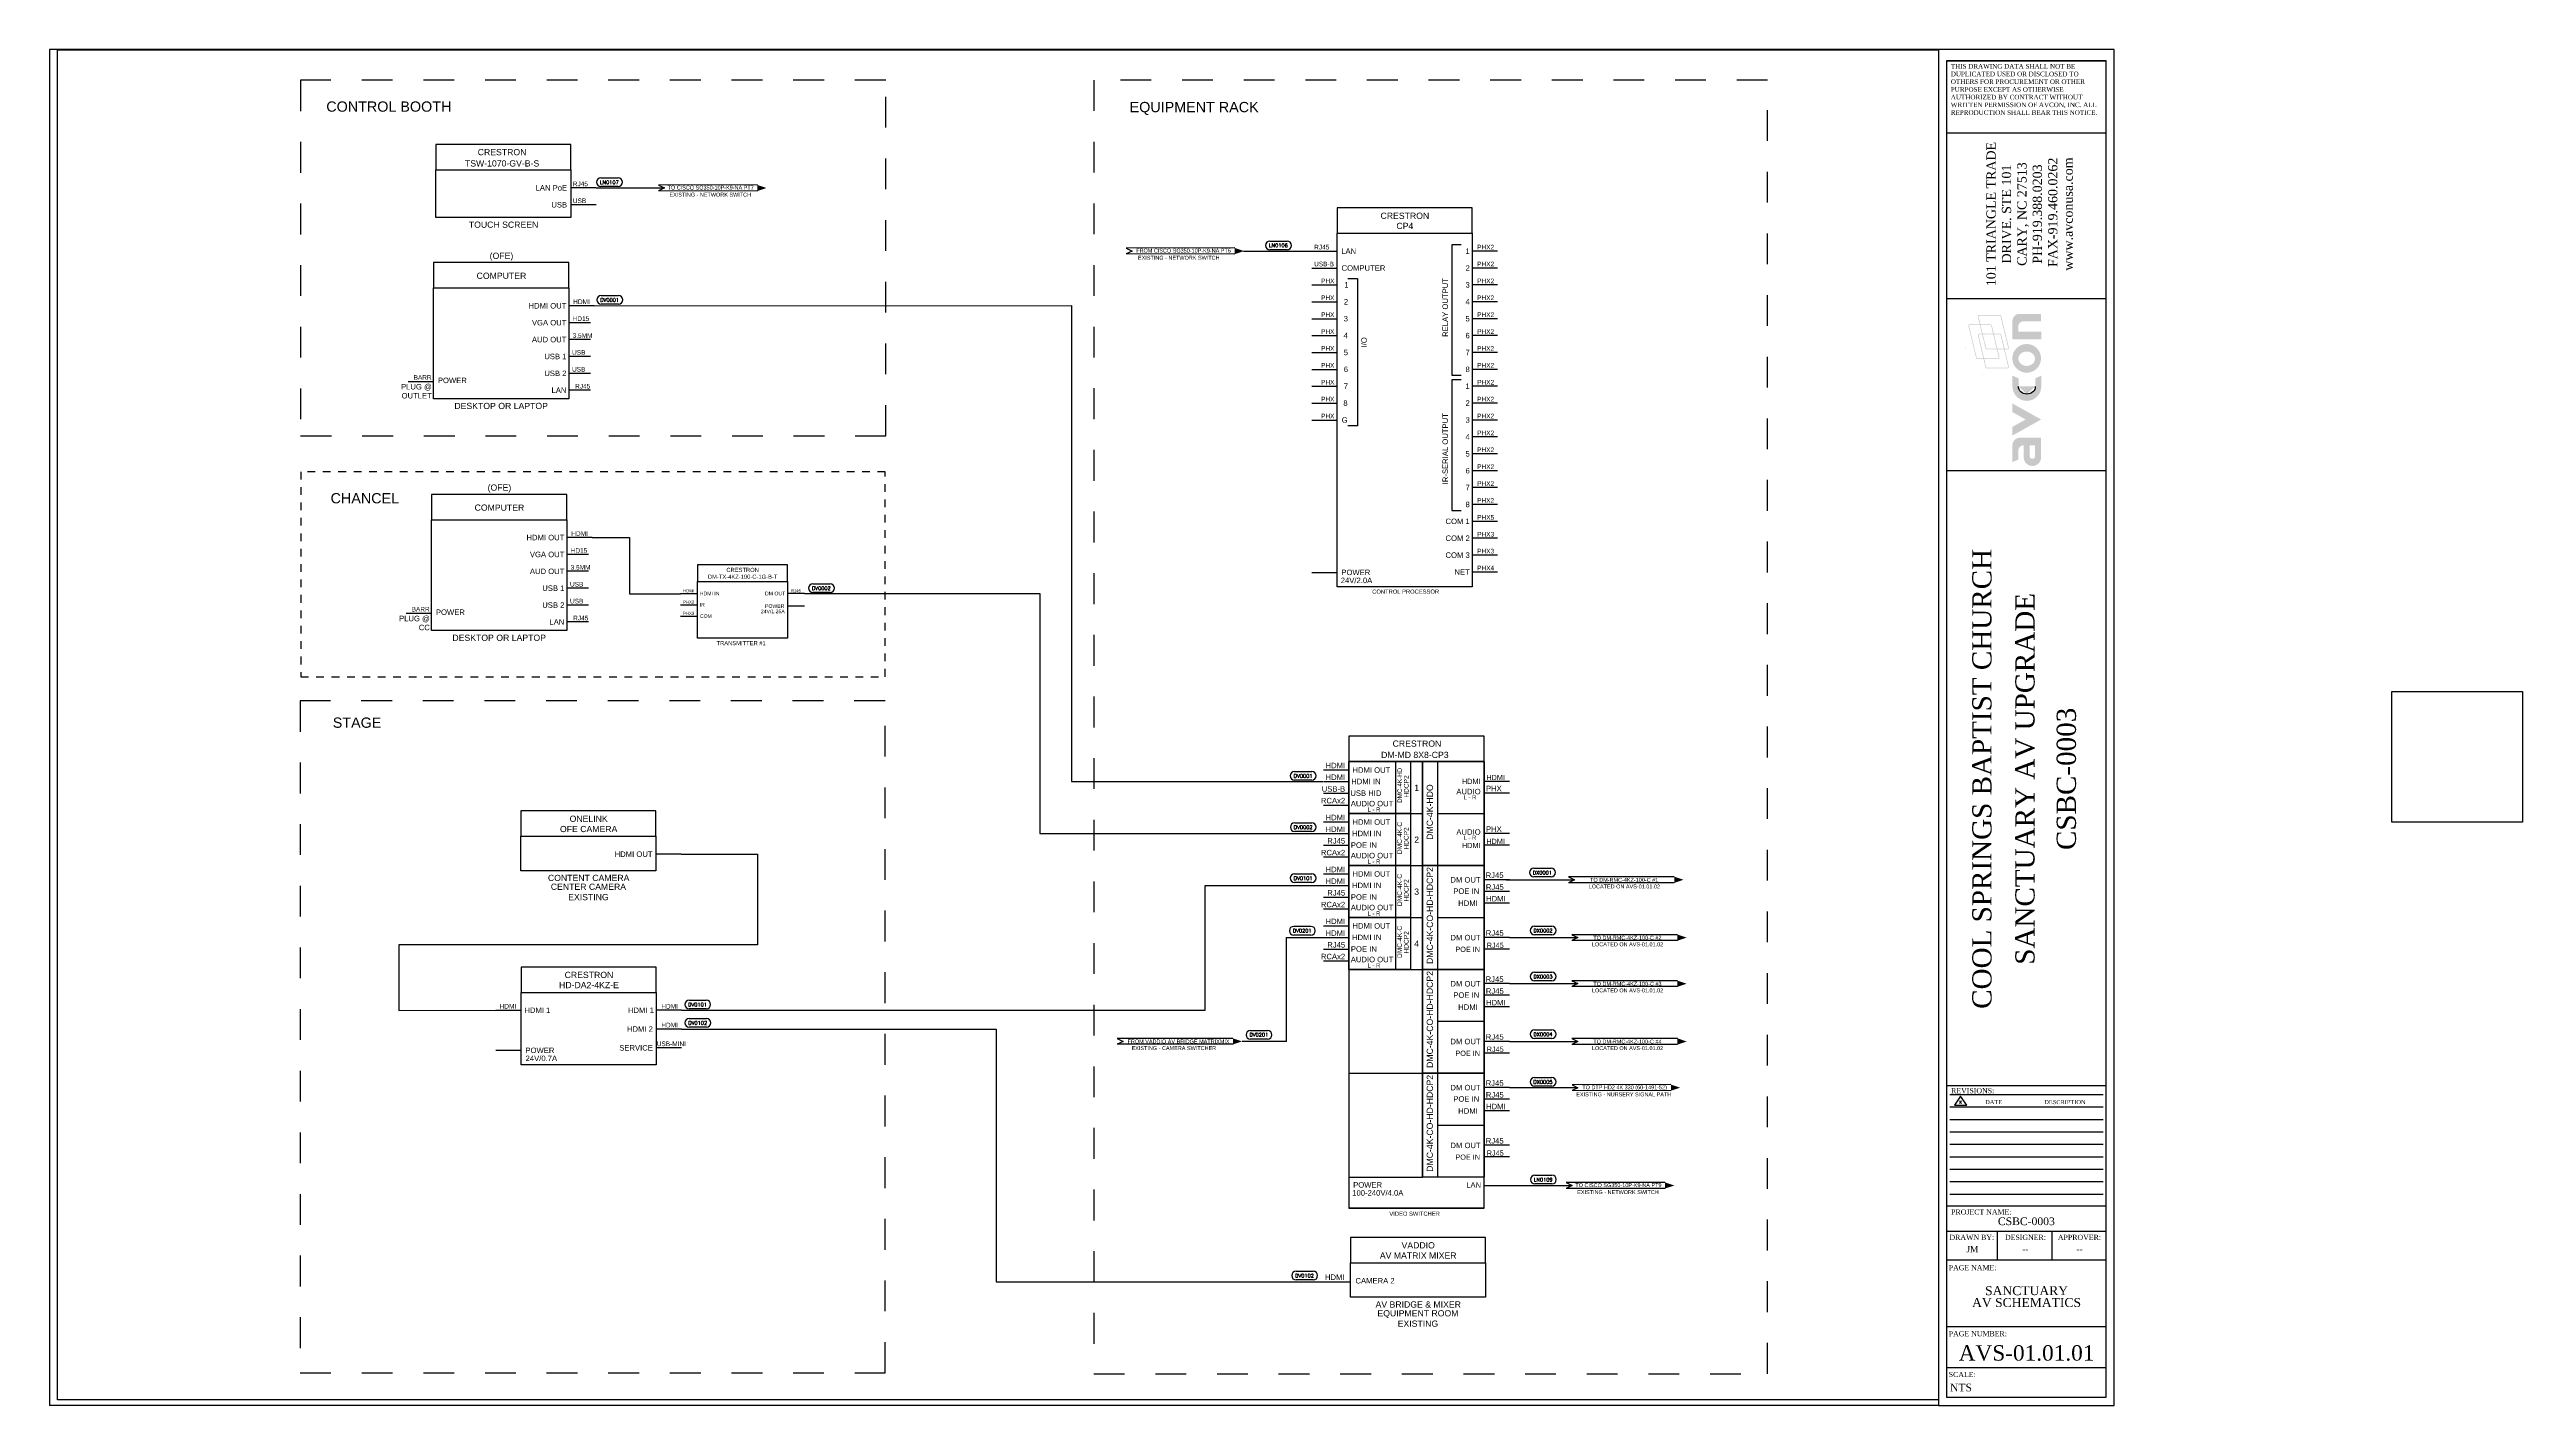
# Paper-space layout 'SANCTUARY_AV' of a CAD drawing. Header units: inches. Extents: x 1 to 41.2, y 0.9 to 22.9.
# The model-space entities are those that its viewports show. They can reach past a viewport. Long polylines and large blocks are cut down to what shows.
import ezdxf
from ezdxf.enums import TextEntityAlignment as Align

# ---------------------------------------------------------------- set-up
doc = ezdxf.new("R2010")
doc.units = ezdxf.units.IN
doc.header["$MEASUREMENT"] = 0
doc.linetypes.add('1DASH', pattern=[1, 0.5, -0.5])
doc.linetypes.add('8DASH', pattern=[0.25, 0.125, -0.125])
for name, color, linetype in [('AV-1-DASH', 3, '1DASH'), ('AV-BORDER', 7, 'Continuous'), ('AV-CABLE-AUDIO', 4, 'Continuous'), ('AV-CABLE-CNTRL', 2, 'Continuous'), ('AV-CABLE-VIDEO', 6, 'Continuous'), ('AV-CBL-AUDIO', 4, 'Continuous'), ('AV-DEVICE', 4, 'Continuous'), ('AV-EQUIP-BRD', 7, 'Continuous'), ('AV-NOTE', 1, 'Continuous'), ('AV-TEXT', 2, 'Continuous')]:
    doc.layers.add(name, color=color, linetype=linetype)
doc.layers.add('AV-VPRT', color=9, linetype='Continuous', plot=False)
doc.styles.add('AVCON', font='BOOKOS.TTF')
doc.styles.add('PDF Arial', font='arial.ttf')
doc.styles.get("Standard").update_dxf_attribs({"font": 'simplex.shx'})
doc.styles.add('WL-BASE', font='arial.ttf')
picture_1 = doc.add_image_def('image1.gif', size_in_pixel=(472, 471))

# ---------------------------------------------------------------- blocks, each defined once
blk = doc.blocks.new('PAGE TITLES')
at = {"style": 'AVCON'}
for tag, height, p in [('NAME-1', 0.146, (1.295, 1.842)), ('NAME-2', 0.146, (1.295, 1.65)), ('NAME-3', 0.146, (1.295, 1.458)), ('NAME-4', 0.146, (1.295, 1.261)), ('PAGE_NUMBER', 0.25, (1.295, 0.588))]:
    blk.add_attdef(tag, text='', height=height, dxfattribs=at).set_placement(p, align=Align.CENTER)
blk.add_attdef('SCALE', (0.051, 0.089), '', height=0.125, dxfattribs=at)
blk = doc.blocks.new('REVISION CALL-OUT')
for p, q in [((0, 0.3), (-0.2, 0)), ((-0.2, 0), (0.2, 0)), ((0.2, 0), (0, 0.3))]:
    blk.add_line(p, q)
at = {"layer": 'AV-TEXT', "flags": 4}
blk.add_attdef('CHANGE', text='', height=0.125, dxfattribs=at).set_placement((0, 0.121), align=Align.MIDDLE_CENTER)
blk = doc.blocks.new('NEW Title Block Arch-D USE THIS')
at = {"layer": 'AV-BORDER'}
for p, q in [((43.707, 25.108), (46.297, 25.108)), ((43.707, 23.939), (46.297, 23.939)), ((43.707, 21.249), (46.297, 21.249)), ((43.76, 8.337), (46.246, 8.337)), ((43.76, 8.135), (46.246, 8.135)), ((43.76, 7.933), (46.246, 7.933)), ((43.76, 7.731), (46.246, 7.731)), ((43.76, 7.529), (46.246, 7.529)), ((43.76, 7.327), (46.246, 7.327)), ((43.76, 7.126), (46.246, 7.126)), ((43.76, 6.924), (46.246, 6.924)), ((43.707, 6.532), (46.297, 6.532)), ((43.76, 6.722), (46.246, 6.722)), ((43.707, 6.121), (46.297, 6.121)), ((44.533, 5.656), (44.533, 6.121)), ((45.423, 5.656), (45.423, 6.121)), ((43.707, 5.656), (46.297, 5.656)), ((43.707, 4.573), (46.297, 4.573)), ((43.707, 3.911), (46.297, 3.911))]:
    blk.add_line(p, q, dxfattribs=at)
at = {"layer": 'AV-BORDER', "color": 7, "linetype": 'Continuous'}
for points in [[(12.926, 25.291), (12.926, 3.291)], [(43.707, 25.291), (12.926, 25.291)], [(43.578, 3.291), (12.926, 3.291)]]:
    blk.add_lwpolyline(points, dxfattribs=at)
for points in [[(43.578, 3.291), (46.426, 3.291), (46.426, 25.291), (43.578, 25.291)], [(46.297, 3.428), (46.297, 25.108), (43.707, 25.108), (43.707, 3.428)], [(46.297, 8.482), (46.297, 25.108), (43.707, 25.108), (43.707, 8.482)], [(46.297, 8.482), (46.297, 18.453), (43.707, 18.453), (43.707, 8.482)]]:
    blk.add_lwpolyline(points, close=True, dxfattribs=at)
at = {"xscale": 0.5, "yscale": 0.5, "zscale": 0.5}
blk.add_blockref('REVISION CALL-OUT', (43.934, 8.163), dxfattribs=at).add_auto_attribs({'CHANGE': 'x'})
at = {"layer": 'AV-BORDER', "color": 7, "style": 'AVCON'}
for s, height, p in [('REVISIONS:', 0.0833, (43.781, 8.399)), ('DATE', 0.0675, (44.334, 8.215)), ('DESCRIPTION', 0.0675, (45.292, 8.215)), ('PROJECT NAME:', 0.08333, (43.781, 6.431)), ('PAGE NAME:', 0.0833, (43.742, 5.528)), ('PAGE NUMBER:', 0.08333, (43.742, 4.457)), ('SCALE:', 0.0833, (43.742, 3.795))]:
    blk.add_text(s, height=height, dxfattribs=at).set_placement(p, align=Align.MIDDLE_LEFT)
for s, p in [('DRAWN BY: ', (44.133, 6.02)), ('DESIGNER:', (44.987, 6.02)), ('APPROVER:', (45.863, 6.02))]:
    blk.add_text(s, height=0.0833, dxfattribs=at).set_placement(p, align=Align.MIDDLE_CENTER)
at = {"layer": 'AV-BORDER', "insert": (43.776, 25.056), "char_height": 0.075, "width": 2.4436, "attachment_point": 1, "style": 'AVCON'}
blk.add_mtext('{\\C7;THIS DRAWING DATA SHALL NOT BE DUPLICATED USED OR DISCLOSED TO OTHERS FOR PROCUREMENT OR OTHER PURPOSE EXCEPT AS OTHERWISE AUTHORIZED BY CONTRACT WITHOUT WRITTEN PERMISSION OF AVCON, INC. ALL REPRODUCTION SHALL BEAR THIS NOTICE.\\fCourier New|b1|i0|c0|p49;\\P\\H1.333x;\\C256; }', dxfattribs=at)
at = {"layer": 'AV-BORDER', "insert": (45.056, 22.621), "char_height": 0.15, "width": 3.5056, "attachment_point": 5, "rotation": 90, "style": 'AVCON'}
blk.add_mtext('101 TRIANGLE TRADE \\PDRIVE. STE 101\\PCARY, NC 27513\\PPH-919.388.0203\\P FAX-919.460.0262\\Pwww.avconusa.com', dxfattribs=at)
at = {"layer": 'AV-BORDER', "style": 'AVCON'}
for tag, p in [('PROJECT_NAME_2', (45.806, 13.458)), ('PROJECT_NAME', (45.135, 13.458)), ('CLIENT', (44.436, 13.458))]:
    blk.add_attdef(tag, text='', height=0.312, rotation=90, dxfattribs=at).set_placement(p, align=Align.CENTER)
for tag, height, p in [('PROJECT_NAME', 0.125, (45.002, 6.217)), ('DRAWN_BY', 0.1, (44.126, 5.778)), ('DESIGNER', 0.1, (44.986, 5.778)), ('APPROVER', 0.1, (45.863, 5.778))]:
    blk.add_attdef(tag, text='', height=height, dxfattribs=at).set_placement(p, align=Align.CENTER)
blk = doc.blocks.new('WIRE_LABEL')
at = {"layer": 'AV-TEXT'}
for p, q in [((-0.137, 0.141), (0.143, 0.141)), ((0.143, 0), (-0.137, 0))]:
    blk.add_line(p, q, dxfattribs=at)
for centre, start, end in [((-0.137, 0.07), 90, 270), ((0.143, 0.07), 270, 90)]:
    blk.add_arc(centre, 0.0703, start, end, dxfattribs=at)
blk.add_attdef('NUMBER', text='', height=0.06, dxfattribs=at).set_placement((0, 0.039), align=Align.CENTER)
blk = doc.blocks.new('CRESTRON TSW-1070-B-S')
for points in [[(0, -0.411), (2.192, -0.411), (2.192, 0), (0, 0)], [(0, -0.411), (2.192, -0.411), (2.192, -1.181), (0, -1.181)]]:
    blk.add_lwpolyline(points, close=True)
at = {"layer": 'AV-CABLE-AUDIO', "color": 2}
for p, q in [((2.603, -0.701), (2.192, -0.701)), ((2.603, -0.975), (2.192, -0.975))]:
    blk.add_line(p, q, dxfattribs=at)
at = {"style": 'WL-BASE'}
for s, height, p in [('TSW-1070-GV-B-S', 0.10083, (1.679, -0.304)), ('CRESTRON', 0.1008, (1.471, -0.121)), ('TOUCH SCREEN', 0.10083, (1.664, -1.298))]:
    blk.add_text(s, height=height, dxfattribs=at).set_placement(p, align=Align.MIDDLE_RIGHT)
at = {"layer": 'AV-CABLE-AUDIO', "color": 2, "style": 'WL-BASE'}
for s, p in [('LAN PoE', (2.131, -0.701)), ('USB', (2.131, -0.975))]:
    blk.add_text(s, height=0.089, dxfattribs=at).set_placement(p, align=Align.MIDDLE_RIGHT)
for s, p in [('RJ45', (2.224, -0.674)), ('USB', (2.224, -0.948))]:
    blk.add_text(s, height=0.0753, dxfattribs=at).set_placement(p)
blk = doc.blocks.new('CRESTRON CP4')
for points in [[(0, -0.411), (2.192, -0.411), (2.192, 0), (0, 0)], [(0, -0.411), (2.192, -0.411), (2.192, -6.15), (0, -6.15)]]:
    blk.add_lwpolyline(points, close=True)
at = {"layer": 'AV-CABLE-AUDIO', "color": 7}
for p, q in [((2.016, -0.599), (1.861, -0.599)), ((1.861, -0.599), (1.861, -2.716)), ((0.176, -1.147), (0.331, -1.147)), ((0.331, -1.147), (0.331, -3.537)), ((1.861, -2.716), (2.016, -2.716)), ((2.016, -2.791), (1.861, -2.791)), ((1.861, -2.791), (1.861, -4.907)), ((0.331, -3.537), (0.176, -3.537)), ((1.861, -4.907), (2.016, -4.907))]:
    blk.add_line(p, q, dxfattribs=at)
at = {"layer": 'AV-CABLE-AUDIO', "color": 1}
blk.add_line((-0.411, -5.913), (0, -5.913), dxfattribs=at)
at = {"layer": 'AV-CABLE-CNTRL'}
for p, q in [((-0.411, -0.701), (0, -0.701)), ((2.603, -0.701), (2.192, -0.701)), ((-0.411, -0.975), (0, -0.975)), ((2.603, -0.975), (2.192, -0.975)), ((-0.411, -1.249), (0, -1.249)), ((-0.411, -1.523), (0, -1.523)), ((2.603, -1.249), (2.192, -1.249)), ((2.603, -1.523), (2.192, -1.523)), ((-0.411, -1.797), (0, -1.797)), ((2.603, -1.797), (2.192, -1.797)), ((-0.411, -2.071), (0, -2.071)), ((-0.411, -2.345), (0, -2.345)), ((2.603, -2.071), (2.192, -2.071)), ((2.603, -2.345), (2.192, -2.345)), ((-0.411, -2.619), (0, -2.619)), ((2.603, -2.619), (2.192, -2.619)), ((-0.411, -2.893), (0, -2.893)), ((-0.411, -3.167), (0, -3.167)), ((2.603, -2.893), (2.192, -2.893)), ((2.603, -3.167), (2.192, -3.167)), ((-0.411, -3.441), (0, -3.441)), ((2.603, -3.441), (2.192, -3.441)), ((2.603, -3.715), (2.192, -3.715)), ((2.603, -3.989), (2.192, -3.989)), ((2.603, -4.263), (2.192, -4.263)), ((2.603, -4.537), (2.192, -4.537)), ((2.603, -4.811), (2.192, -4.811)), ((2.603, -5.085), (2.192, -5.085)), ((2.603, -5.359), (2.192, -5.359)), ((2.603, -5.633), (2.192, -5.633)), ((2.603, -5.907), (2.192, -5.907))]:
    blk.add_line(p, q, dxfattribs=at)
at = {"char_height": 0.1008, "attachment_point": 2, "style": 'WL-BASE'}
for s, insert in [('CRESTRON', (1.1, -0.077)), ('CP4', (1.1, -0.242))]:
    blk.add_mtext_dynamic_manual_height_columns(s, width=3.03705, gutter_width=1, heights=[0], dxfattribs=dict(at, insert=insert))
at = {"layer": 'AV-CABLE-AUDIO', "color": 1, "style": 'WL-BASE'}
for s, p in [('24V/2.0A', (0.571, -6.043)), ('POWER', (0.539, -5.913))]:
    blk.add_text(s, height=0.089, dxfattribs=at).set_placement(p, align=Align.MIDDLE_RIGHT)
at = {"layer": 'AV-CABLE-CNTRL', "style": 'WL-BASE'}
for s, p in [('RJ45', (-0.372, -0.674)), ('PHX2', (2.274, -0.674)), ('USB-B', (-0.372, -0.948)), ('PHX', (-0.26, -1.222)), ('PHX2', (2.274, -0.948)), ('PHX2', (2.274, -1.222)), ('PHX', (-0.26, -1.496)), ('PHX2', (2.274, -1.496)), ('PHX', (-0.26, -1.77)), ('PHX', (-0.26, -2.044)), ('PHX2', (2.274, -1.77)), ('PHX2', (2.274, -2.044)), ('PHX', (-0.26, -2.318)), ('PHX2', (2.274, -2.318)), ('PHX', (-0.26, -2.592)), ('PHX', (-0.26, -2.866)), ('PHX2', (2.274, -2.592)), ('PHX2', (2.274, -2.866)), ('PHX', (-0.26, -3.14)), ('PHX2', (2.274, -3.14)), ('PHX', (-0.26, -3.414)), ('PHX2', (2.274, -3.414)), ('PHX2', (2.274, -3.688)), ('PHX2', (2.274, -3.962)), ('PHX2', (2.274, -4.236)), ('PHX2', (2.274, -4.51)), ('PHX2', (2.274, -4.784)), ('PHX5', (2.274, -5.058)), ('PHX3', (2.274, -5.332)), ('PHX3', (2.274, -5.606)), ('PHX4', (2.274, -5.88))]:
    blk.add_text(s, height=0.0753, dxfattribs=at).set_placement(p)
for s, p in [('LAN', (0.309, -0.701)), (' 1', (2.153, -0.701)), ('COMPUTER', (0.784, -0.975)), (' 3', (2.153, -1.249)), (' 2', (2.153, -0.975)), (' 2', (0.18, -1.523)), (' 1', (0.186, -1.249)), ('4', (2.153, -1.523)), (' 3', (0.177, -1.797)), (' 5', (2.153, -1.797)), ('4', (0.175, -2.071)), (' 5', (0.177, -2.345)), (' 6', (2.153, -2.071)), (' 7', (2.153, -2.345)), (' 6', (0.178, -2.619)), ('8', (2.153, -2.619)), ('8', (0.171, -3.167)), (' 7', (0.177, -2.893)), (' 2', (2.153, -3.167)), (' 1', (2.153, -2.893)), ('G', (0.171, -3.441)), (' 3', (2.153, -3.441)), ('4', (2.153, -3.715)), (' 5', (2.153, -3.989)), (' 6', (2.153, -4.263)), ('8', (2.153, -4.811)), (' 7', (2.153, -4.537)), ('COM 1', (2.153, -5.085)), ('COM 2', (2.153, -5.359)), ('COM 3', (2.153, -5.633)), ('NET', (2.153, -5.907))]:
    blk.add_text(s, height=0.089, dxfattribs=at).set_placement(p, align=Align.MIDDLE_RIGHT)
for s, height, p in [('RELAY OUTPUT', 0.08905, (1.755, -1.138)), ('I/O', 0.089, (0.437, -2.098)), ('IR-SERIAL OUTPUT', 0.08905, (1.755, -3.33))]:
    blk.add_text(s, height=height, rotation=90, dxfattribs=at).set_placement(p, align=Align.MIDDLE_RIGHT)
blk = doc.blocks.new('*U64')
at = {"color": 6}
for p, q in [((-0.274, -0.365), (0, -0.365)), ((-0.274, -0.492), (0, -0.492))]:
    blk.add_line(p, q, dxfattribs=at)
blk.add_line((0.505, -0.274), (0.505, -0.836))
at = {"color": 2}
blk.add_line((-0.274, -0.618), (0, -0.618), dxfattribs=at)
at = {"color": 4}
blk.add_line((-0.274, -0.745), (0, -0.745), dxfattribs=at)
blk.add_lwpolyline([(0, -0.274), (0.665, -0.274), (0.665, -0.836), (0, -0.836)], close=True)
at = {"color": 6, "style": 'WL-BASE'}
for p in [(-0.041, -0.347), (-0.041, -0.474)]:
    blk.add_text('HDMI', height=0.0594, dxfattribs=at).set_placement(p, align=Align.RIGHT)
at = {"color": 7, "style": 'WL-BASE'}
for s, height, p in [('DMC-4K-HD', 0.0485, (0.548, -0.342)), ('HDCP2', 0.051, (0.62, -0.424))]:
    blk.add_text(s, height=height, rotation=90, dxfattribs=at).set_placement(p, align=Align.MIDDLE_RIGHT)
at = {"color": 4, "style": 'WL-BASE'}
blk.add_text('RCAx2', height=0.0594, dxfattribs=at).set_placement((-0.041, -0.727), align=Align.RIGHT)
at = {"color": 2, "style": 'WL-BASE'}
blk.add_text('USB-B', height=0.0594, dxfattribs=at).set_placement((-0.041, -0.601), align=Align.RIGHT)
at = {"color": 6, "style": 'WL-BASE'}
for s, width, insert, char_height, attachment_point in [('\\pxqc;HDMI IN', 0.35262, (0.007, -0.52), 0.05936, 7), ('HDMI OUT', 0.46414, (0.037, -0.337), 0.0594, 1)]:
    blk.add_mtext_dynamic_manual_height_columns(s, width=width, gutter_width=1, heights=[0], dxfattribs=dict(at, insert=insert, char_height=char_height, attachment_point=attachment_point))
at = {"color": 4, "attachment_point": 1, "style": 'WL-BASE'}
for s, insert, char_height in [('\\pxqr;AUDIO OUT ', (-0.018, -0.7), 0.05936), ('\\pxqr;L - R', (-0.159, -0.771), 0.04522)]:
    blk.add_mtext_dynamic_manual_height_columns(s, width=0.49807, gutter_width=1, heights=[0], dxfattribs=dict(at, insert=insert, char_height=char_height))
at = {"color": 2, "insert": (0.01, -0.647), "char_height": 0.05936, "attachment_point": 7, "style": 'WL-BASE'}
blk.add_mtext_dynamic_manual_height_columns('\\pxqc;USB HID', width=0.3454, gutter_width=1, heights=[0.0614], dxfattribs=at)
blk = doc.blocks.new('*U60')
for p, q in [((-0.505, 0), (-0.505, -1.124)), ((-0.505, -0.562), (0, -0.562))]:
    blk.add_line(p, q)
at = {"color": 6}
for p, q in [((0.274, -0.218), (0, -0.218)), ((0.274, -0.906), (0, -0.906))]:
    blk.add_line(p, q, dxfattribs=at)
at = {"color": 4}
for p, q in [((0.274, -0.344), (0, -0.344)), ((0.274, -0.78), (0, -0.78))]:
    blk.add_line(p, q, dxfattribs=at)
blk.add_lwpolyline([(-0.665, 0), (0, 0), (0, -1.124), (-0.665, -1.124)], close=True)
at = {"color": 4, "style": 'WL-BASE'}
for p in [(0.191, -0.322), (0.191, -0.761)]:
    blk.add_text('PHX', height=0.0594, dxfattribs=at).set_placement(p, align=Align.RIGHT)
at = {"color": 6, "style": 'WL-BASE'}
for p in [(0.225, -0.201), (0.225, -0.892)]:
    blk.add_text('HDMI', height=0.0564, dxfattribs=at).set_placement(p, align=Align.RIGHT)
at = {"color": 6, "char_height": 0.0564, "style": 'WL-BASE'}
for insert, attachment_point in [((0.11, -0.187), 3), ((0.11, -0.937), 9)]:
    blk.add_mtext_dynamic_manual_height_columns('\\pxqc;HDMI', width=0.49734, gutter_width=1, heights=[0], dxfattribs=dict(at, insert=insert, attachment_point=attachment_point))
at = {"color": 4, "style": 'WL-BASE'}
for s, width, insert, char_height, attachment_point in [('AUDIO', 0.46414, (-0.037, -0.356), 0.0594, 9), ('\\pxqr;L - R', 0.49807, (-0.582, -0.41), 0.04522, 7), ('AUDIO', 0.46414, (-0.037, -0.733), 0.0594, 3), ('\\pxqr;L - R', 0.49807, (-0.582, -0.801), 0.04522, 1)]:
    blk.add_mtext_dynamic_manual_height_columns(s, width=width, gutter_width=1, heights=[0], dxfattribs=dict(at, insert=insert, char_height=char_height, attachment_point=attachment_point))
at = {"layer": 'AV-CABLE-AUDIO', "color": 7, "style": 'WL-BASE'}
blk.add_text('DMC-4K-HDO', height=0.0672, rotation=90, dxfattribs=at).set_placement((-0.587, -0.247), align=Align.MIDDLE_RIGHT)
blk = doc.blocks.new('*U61')
for p, q in [((-0.505, 0), (-0.505, -1.124)), ((-0.505, -0.562), (0, -0.562))]:
    blk.add_line(p, q)
at = {"color": 6}
for p, q in [((0.274, -0.155), (0, -0.155)), ((0.274, -0.407), (0, -0.407)), ((0.274, -0.78), (0, -0.78))]:
    blk.add_line(p, q, dxfattribs=at)
at = {"color": 2}
for p, q in [((0.274, -0.281), (0, -0.281)), ((0.274, -0.906), (0, -0.906))]:
    blk.add_line(p, q, dxfattribs=at)
blk.add_lwpolyline([(-0.665, 0), (0, 0), (0, -1.124), (-0.665, -1.124)], close=True)
at = {"color": 6, "style": 'WL-BASE'}
for s, p in [('RJ45', (0.211, -0.136)), ('HDMI', (0.233, -0.39)), ('RJ45', (0.212, -0.761))]:
    blk.add_text(s, height=0.0594, dxfattribs=at).set_placement(p, align=Align.RIGHT)
at = {"color": 2, "style": 'WL-BASE'}
for height, p in [(0.0594, (0.213, -0.264)), (0.0564, (0.213, -0.892))]:
    blk.add_text('RJ45', height=height, dxfattribs=at).set_placement(p, align=Align.RIGHT)
at = {"color": 6, "char_height": 0.0594, "attachment_point": 3, "style": 'WL-BASE'}
for s, insert in [('DM OUT', (-0.037, -0.126)), ('HDMI', (-0.068, -0.379)), ('DM OUT', (-0.037, -0.751))]:
    blk.add_mtext_dynamic_manual_height_columns(s, width=0.46414, gutter_width=1, heights=[0], dxfattribs=dict(at, insert=insert))
at = {"color": 2, "attachment_point": 9, "style": 'WL-BASE'}
for width, insert, char_height in [(0.35262, (-0.016, -0.309), 0.05936), (0.49734, (0.072, -0.937), 0.0564)]:
    blk.add_mtext_dynamic_manual_height_columns('\\pxqc;POE IN', width=width, gutter_width=1, heights=[0], dxfattribs=dict(at, insert=insert, char_height=char_height))
at = {"layer": 'AV-CABLE-AUDIO', "color": 7, "style": 'WL-BASE'}
blk.add_text('DMC-4K-CO-HD-HDCP2', height=0.06722, rotation=90, dxfattribs=at).set_placement((-0.587, -0.018), align=Align.MIDDLE_RIGHT)
blk = doc.blocks.new('CRESTRON HD-DA2-4K-E')
for points in [[(0, -0.411), (2.192, -0.411), (2.192, 0), (0, 0)], [(0, -0.411), (2.192, -0.411), (2.192, -1.588), (0, -1.588)]]:
    blk.add_lwpolyline(points, close=True)
at = {"layer": 'AV-CABLE-AUDIO', "color": 1}
blk.add_line((-0.411, -1.351), (0, -1.351), dxfattribs=at)
at = {"layer": 'AV-CABLE-CNTRL', "color": 2}
blk.add_line((2.603, -1.311), (2.192, -1.311), dxfattribs=at)
at = {"layer": 'AV-CABLE-VIDEO', "color": 6}
for p, q in [((-0.411, -0.701), (0, -0.701)), ((2.603, -0.701), (2.192, -0.701)), ((2.603, -1.006), (2.192, -1.006))]:
    blk.add_line(p, q, dxfattribs=at)
at = {"attachment_point": 2, "style": 'WL-BASE'}
for s, insert, char_height in [('HD-DA2-4KZ-E', (1.1, -0.242), 0.10083), ('CRESTRON', (1.1, -0.077), 0.1008)]:
    blk.add_mtext_dynamic_manual_height_columns(s, width=3.03705, gutter_width=1, heights=[0], dxfattribs=dict(at, insert=insert, char_height=char_height))
at = {"layer": 'AV-CABLE-AUDIO', "color": 1, "style": 'WL-BASE'}
for s, p in [('24V/0.7A', (0.583, -1.481)), ('POWER', (0.539, -1.351))]:
    blk.add_text(s, height=0.089, dxfattribs=at).set_placement(p, align=Align.MIDDLE_RIGHT)
at = {"layer": 'AV-CABLE-CNTRL', "color": 2, "style": 'WL-BASE'}
blk.add_text('SERVICE', height=0.089, dxfattribs=at).set_placement((2.137, -1.311), align=Align.MIDDLE_RIGHT)
blk.add_text('USB-MINI', height=0.0753, dxfattribs=at).set_placement((2.2, -1.283))
at = {"layer": 'AV-CABLE-VIDEO', "color": 6, "style": 'WL-BASE'}
for p in [(-0.35, -0.674), (2.274, -0.674), (2.274, -0.979)]:
    blk.add_text('HDMI', height=0.0753, dxfattribs=at).set_placement(p)
for s, p in [('HDMI 1', (0.473, -0.701)), ('HDMI 1', (2.153, -0.701)), ('HDMI 2', (2.137, -1.006))]:
    blk.add_text(s, height=0.089, dxfattribs=at).set_placement(p, align=Align.MIDDLE_RIGHT)

msp = doc.modelspace()

# ---------------------------------------------------------------- linework, layer by layer
for p, q in [((118.036, 11.263), (118.036, 4.52)), ((116.842, 10.42), (118.036, 10.42)), ((117.599, 10.42), (117.599, 9.577)), ((116.842, 9.577), (119.034, 9.577)), ((117.599, 9.577), (117.599, 8.734)), ((116.842, 8.734), (118.036, 8.734)), ((117.599, 8.734), (117.599, 7.891)), ((116.842, 7.891), (119.034, 7.891)), ((116.842, 6.206), (119.034, 6.206)), ((116.842, 4.52), (118.036, 4.52))]:
    msp.add_line(p, q)
at = {"color": 6}
for p, q in [((116.431, 10.283), (116.842, 10.283)), ((116.431, 10.093), (116.842, 10.093)), ((116.431, 9.44), (116.842, 9.44)), ((116.431, 9.25), (116.842, 9.25)), ((116.431, 8.597), (116.842, 8.597)), ((116.431, 8.408), (116.842, 8.408))]:
    msp.add_line(p, q, dxfattribs=at)
at = {"color": 2}
for p, q in [((116.431, 9.904), (116.842, 9.904)), ((116.431, 9.061), (116.842, 9.061)), ((116.431, 8.218), (116.842, 8.218))]:
    msp.add_line(p, q, dxfattribs=at)
at = {"color": 4}
for p, q in [((116.431, 9.714), (116.842, 9.714)), ((116.431, 8.871), (116.842, 8.871)), ((116.431, 8.028), (116.842, 8.028))]:
    msp.add_line(p, q, dxfattribs=at)
at = {"color": 1}
for points in [[(101.99, 18.947), (104.182, 18.947), (104.182, 19.358), (101.99, 19.358)], [(101.99, 18.947), (104.182, 18.947), (104.182, 17.148), (101.99, 17.148)], [(101.958, 15.186), (104.15, 15.186), (104.15, 15.597), (101.958, 15.597)], [(101.958, 15.186), (104.15, 15.186), (104.15, 13.387), (101.958, 13.387)], [(103.406, 10.049), (105.597, 10.049), (105.597, 10.46), (103.406, 10.46)], [(103.406, 10.049), (105.597, 10.049), (105.597, 9.491), (103.406, 9.491)], [(116.865, 3.129), (119.057, 3.129), (119.057, 3.54), (116.865, 3.54)], [(116.865, 3.129), (119.057, 3.129), (119.057, 2.571), (116.865, 2.571)]]:
    msp.add_lwpolyline(points, close=True, dxfattribs=at)
for points in [[(106.27, 14.182), (107.732, 14.182), (107.732, 14.456), (106.27, 14.456)], [(106.27, 14.182), (107.732, 14.182), (107.732, 13.261), (106.27, 13.261)], [(116.842, 4.018), (119.034, 4.018), (119.034, 11.674), (116.842, 11.674)], [(116.842, 10.42), (117.839, 10.42), (117.839, 9.577), (116.842, 9.577)], [(116.842, 9.577), (117.839, 9.577), (117.839, 8.734), (116.842, 8.734)], [(116.842, 8.734), (117.839, 8.734), (117.839, 7.891), (116.842, 7.891)]]:
    msp.add_lwpolyline(points, close=True)
at = {"layer": 'AV-1-DASH'}
for points in [[(99.832, 22.315), (99.832, 16.546), (109.325, 16.546), (109.325, 22.315), (99.832, 22.315)], [(112.701, 22.317), (112.701, 1.33), (123.634, 1.33), (123.634, 22.317), (112.701, 22.317)], [(99.824, 12.246), (99.824, 1.343), (109.315, 1.343), (109.315, 12.246), (99.824, 12.246)]]:
    msp.add_lwpolyline(points, dxfattribs=at)
at = {"layer": 'AV-1-DASH', "linetype": '8DASH'}
msp.add_lwpolyline([(99.836, 15.964), (99.836, 12.636), (109.319, 12.639), (109.319, 15.964), (99.836, 15.964)], dxfattribs=at)
at = {"layer": 'AV-CABLE-AUDIO', "color": 1}
for p, q in [((101.579, 17.429), (101.99, 17.429)), ((101.547, 13.668), (101.958, 13.668)), ((108.006, 13.785), (107.732, 13.785))]:
    msp.add_line(p, q, dxfattribs=at)
at = {"layer": 'AV-CABLE-CNTRL'}
for p, q in [((107.243, 20.617), (105.639, 20.615)), ((105.639, 20.615), (105.736, 20.568)), ((105.736, 20.568), (105.639, 20.52)), ((107.243, 20.518), (105.639, 20.52)), ((114.989, 19.594), (113.226, 19.592)), ((113.226, 19.592), (113.323, 19.544)), ((113.323, 19.544), (113.226, 19.497)), ((114.989, 19.494), (113.226, 19.497)), ((104.536, 17.834), (104.182, 17.834)), ((104.536, 17.56), (104.182, 17.56)), ((104.536, 17.286), (104.182, 17.286)), ((104.504, 14.074), (104.15, 14.074)), ((104.504, 13.8), (104.15, 13.8)), ((105.996, 13.805), (106.27, 13.805)), ((104.504, 13.526), (104.15, 13.526)), ((105.996, 13.623), (106.27, 13.623)), ((122.119, 9.392), (120.403, 9.392)), ((120.403, 9.392), (120.5, 9.344)), ((120.5, 9.344), (120.403, 9.297)), ((122.119, 9.297), (120.403, 9.297)), ((122.172, 8.453), (120.456, 8.453)), ((120.456, 8.453), (120.553, 8.405)), ((120.553, 8.405), (120.456, 8.358)), ((122.172, 8.358), (120.456, 8.358)), ((122.172, 7.706), (120.456, 7.706)), ((120.456, 7.706), (120.553, 7.659)), ((120.553, 7.659), (120.456, 7.611)), ((122.172, 7.611), (120.456, 7.611)), ((114.959, 6.769), (113.08, 6.769)), ((113.08, 6.769), (113.177, 6.722)), ((113.177, 6.722), (113.08, 6.675)), ((114.967, 6.675), (113.08, 6.675)), ((122.172, 6.769), (120.456, 6.769)), ((120.456, 6.769), (120.553, 6.721)), ((120.553, 6.721), (120.456, 6.674)), ((122.172, 6.674), (120.456, 6.674)), ((122.065, 6.021), (120.461, 6.019)), ((120.461, 6.019), (120.558, 5.971)), ((120.558, 5.971), (120.461, 5.924)), ((122.065, 5.921), (120.461, 5.924)), ((121.97, 4.434), (120.367, 4.432)), ((120.367, 4.432), (120.464, 4.385)), ((120.464, 4.385), (120.367, 4.337)), ((121.97, 4.335), (120.367, 4.337))]:
    msp.add_line(p, q, dxfattribs=at)
for points in [[(104.628, 20.568), (105.733, 20.568)], [(115.132, 19.542), (116.238, 19.542)], [(119.034, 4.386), (120.139, 4.386)], [(119.22, 4.385), (120.464, 4.385)]]:
    msp.add_lwpolyline(points, dxfattribs=at)
for points in [[(107.243, 20.617), (107.392, 20.567), (107.243, 20.518)], [(114.989, 19.594), (115.139, 19.544), (114.989, 19.494)], [(122.119, 9.394), (122.269, 9.344), (122.119, 9.294)], [(122.172, 8.455), (122.321, 8.405), (122.172, 8.355)], [(122.172, 7.708), (122.321, 7.658), (122.172, 7.608)], [(114.959, 6.772), (115.108, 6.722), (114.959, 6.672)], [(122.172, 6.771), (122.321, 6.721), (122.172, 6.671)], [(122.065, 6.021), (122.214, 5.971), (122.065, 5.921)], [(121.97, 4.434), (122.12, 4.384), (121.97, 4.335)]]:
    msp.add_solid(points, dxfattribs=at)
at = {"layer": 'AV-CABLE-VIDEO'}
for p, q in [((104.593, 18.656), (104.182, 18.656)), ((104.561, 14.896), (104.15, 14.896)), ((106.008, 9.759), (105.597, 9.759))]:
    msp.add_line(p, q, dxfattribs=at)
at = {"layer": 'AV-CABLE-VIDEO', "color": 114, "true_color": 0x139b48}
for p, q in [((104.536, 18.382), (104.182, 18.382)), ((104.504, 14.622), (104.15, 14.622))]:
    msp.add_line(p, q, dxfattribs=at)
at = {"layer": 'AV-CABLE-VIDEO', "color": 6}
for p, q in [((105.996, 13.988), (106.27, 13.988)), ((108.006, 13.988), (107.732, 13.988))]:
    msp.add_line(p, q, dxfattribs=at)
at = {"layer": 'AV-CABLE-VIDEO'}
for points in [[(104.593, 18.656), (112.342, 18.659), (112.339, 10.937), (116.417, 10.936)], [(104.561, 14.896), (105.171, 14.896), (105.171, 13.983), (105.996, 13.983)], [(108.006, 13.988), (111.827, 13.988), (111.827, 10.095), (116.431, 10.093)], [(106.008, 9.759), (107.245, 9.759), (107.245, 8.287), (101.427, 8.287), (101.427, 7.223), (103, 7.227)], [(106.014, 7.227), (114.508, 7.227), (114.508, 9.25), (116.431, 9.25)], [(119.392, 9.345), (120.498, 9.345)], [(115.827, 6.722), (115.827, 8.408), (116.431, 8.408)], [(119.445, 8.406), (120.55, 8.406)], [(119.445, 7.659), (120.55, 7.659)], [(106.014, 6.922), (111.117, 6.922), (111.117, 2.819), (116.865, 2.819)], [(115.827, 6.722), (115.108, 6.722)], [(119.445, 6.722), (120.55, 6.722)], [(119.445, 5.972), (120.551, 5.972)]]:
    msp.add_lwpolyline(points, dxfattribs=at)
at = {"layer": 'AV-CBL-AUDIO'}
for p, q in [((104.536, 18.108), (104.182, 18.108)), ((104.504, 14.348), (104.15, 14.348))]:
    msp.add_line(p, q, dxfattribs=at)
at = {"layer": 'AV-EQUIP-BRD'}
for p, q in [((119.034, 11.263), (116.842, 11.263)), ((116.842, 11.263), (119.034, 11.263)), ((119.034, 4.018), (116.842, 4.018))]:
    msp.add_line(p, q, dxfattribs=at)
at = {"layer": 'AV-VPRT'}
msp.add_lwpolyline([(95.889, 22.807), (126.443, 22.807), (126.443, 0.905), (95.889, 0.905)], close=True, dxfattribs=at)

# ---------------------------------------------------------------- block references
for name, p in [('CRESTRON TSW-1070-B-S', (102.025, 21.27)), ('CRESTRON CP4', (116.649, 20.244))]:
    msp.add_blockref(name, p)
at = {"xscale": 1.5, "yscale": 1.5, "zscale": 1.5}
for name, p in [('*U64', (116.842, 11.674)), ('*U60', (119.034, 11.263)), ('*U61', (119.034, 9.577)), ('*U61', (119.034, 7.891)), ('*U61', (119.034, 6.206))]:
    msp.add_blockref(name, p, dxfattribs=at)
at = {"layer": 'AV-CABLE-CNTRL'}
msp.add_blockref('CRESTRON HD-DA2-4K-E', (103.411, 7.928), dxfattribs=at)
at = {"layer": 'AV-DEVICE'}
for p, values in [((104.841, 20.592), {'NUMBER': 'LN0107'}), ((115.696, 19.566), {'NUMBER': 'LN0106'}), ((104.846, 18.683), {'NUMBER': 'DV0001'}), ((108.281, 14.005), {'NUMBER': 'DV0002'}), ((116.097, 10.96), {'NUMBER': 'DV0001'}), ((116.098, 10.127), {'NUMBER': 'DV0002'}), ((116.097, 9.299), {'NUMBER': 'DV0101'}), ((116.082, 8.448), {'NUMBER': 'DV0201'}), ((106.272, 7.249), {'NUMBER': 'DV0101'}), ((106.275, 6.952), {'NUMBER': 'DV0102'}), ((115.379, 6.76), {'NUMBER': 'DV0201'}), ((119.993, 4.409), {'NUMBER': 'LN0109'}), ((116.12, 2.852), {'NUMBER': 'DV0102'})]:
    msp.add_blockref('WIRE_LABEL', p, dxfattribs=at).add_auto_attribs(values)
at = {"layer": 'AV-DEVICE', "color": 1}
ref = msp.add_blockref('WIRE_LABEL', (119.98, 9.391), dxfattribs=at)
ref.add_attrib('NUMBER', 'DX0001', dxfattribs={"layer": 'AV-TEXT', "color": 1, "height": 0.06}).set_placement((119.98, 9.429), align=Align.CENTER)
ref = msp.add_blockref('WIRE_LABEL', (119.99, 8.451), dxfattribs=at)
ref.add_attrib('NUMBER', 'DX0002', dxfattribs={"layer": 'AV-TEXT', "color": 1, "height": 0.06}).set_placement((119.99, 8.49), align=Align.CENTER)
ref = msp.add_blockref('WIRE_LABEL', (119.99, 7.705), dxfattribs=at)
ref.add_attrib('NUMBER', 'DX0003', dxfattribs={"layer": 'AV-TEXT', "color": 1, "height": 0.06}).set_placement((119.99, 7.744), align=Align.CENTER)
ref = msp.add_blockref('WIRE_LABEL', (119.99, 6.768), dxfattribs=at)
ref.add_attrib('NUMBER', 'DX0004', dxfattribs={"layer": 'AV-TEXT', "color": 1, "height": 0.06}).set_placement((119.99, 6.806), align=Align.CENTER)
ref = msp.add_blockref('WIRE_LABEL', (119.989, 5.995), dxfattribs=at)
ref.add_attrib('NUMBER', 'DX0005', dxfattribs={"layer": 'AV-TEXT', "color": 1, "height": 0.06}).set_placement((119.989, 6.034), align=Align.CENTER)

# ---------------------------------------------------------------- texts
at = {"style": 'WL-BASE'}
for s, height, p in [('CONTROL BOOTH', 0.16652, (100.249, 21.888)), ('EQUIPMENT RACK', 0.16652, (113.283, 21.88)), ('CHANCEL', 0.1665, (100.319, 15.534)), ('STAGE', 0.1665, (100.354, 11.893))]:
    msp.add_text(s, height=height, dxfattribs=at).set_placement(p, align=Align.MIDDLE_LEFT)
at = {"color": 1, "style": 'WL-BASE'}
for s, height, p in [('DESKTOP OR LAPTOP', 0.10083, (103.086, 17.031)), ('DESKTOP OR LAPTOP', 0.10083, (103.054, 13.27)), ('CONTENT CAMERA', 0.10083, (104.506, 9.374)), ('CENTER CAMERA', 0.10083, (104.502, 9.231)), ('EXISTING', 0.1008, (104.502, 9.063)), ('AV BRIDGE & MIXER', 0.10083, (117.966, 2.454)), ('EQUIPMENT ROOM', 0.10083, (117.961, 2.311)), ('EXISTING', 0.1008, (117.961, 2.143))]:
    msp.add_text(s, height=height, dxfattribs=at).set_placement(p, align=Align.MIDDLE_CENTER)
at = {"style": 'WL-BASE'}
for s, p in [('CONTROL PROCESSOR', (118.304, 14.019)), ('TRANSMITTER #1', (107.379, 13.183)), ('VIDEO SWITCHER', (118.317, 3.926))]:
    msp.add_text(s, height=0.06722, dxfattribs=at).set_placement(p, align=Align.MIDDLE_RIGHT)
at = {"color": 6, "style": 'WL-BASE'}
for p in [(116.78, 10.31), (116.78, 10.119), (116.78, 9.467), (116.78, 9.277), (116.78, 8.625), (116.78, 8.434), (116.77, 2.852)]:
    msp.add_text('HDMI', height=0.089, dxfattribs=at).set_placement(p, align=Align.RIGHT)
at = {"color": 7, "style": 'WL-BASE'}
for s, p in [('DMC-4K-C', (117.663, 10.283)), ('HDCP2', (117.771, 10.195)), ('DMC-4K-C', (117.663, 9.44)), ('HDCP2', (117.771, 9.353)), ('DMC-4K-C', (117.663, 8.597)), ('HDCP2', (117.771, 8.51))]:
    msp.add_text(s, height=0.0765, rotation=90, dxfattribs=at).set_placement(p, align=Align.MIDDLE_RIGHT)
at = {"color": 4, "style": 'WL-BASE'}
for p in [(116.78, 9.74), (116.78, 8.897), (116.78, 8.054)]:
    msp.add_text('RCAx2', height=0.089, dxfattribs=at).set_placement(p, align=Align.RIGHT)
at = {"color": 2, "style": 'WL-BASE'}
for p in [(116.78, 9.93), (116.78, 9.087), (116.78, 8.244)]:
    msp.add_text('RJ45', height=0.089, dxfattribs=at).set_placement(p, align=Align.RIGHT)
at = {"color": 1, "attachment_point": 2, "style": 'WL-BASE'}
for s, heights, insert, char_height in [('COMPUTER', [0.114], (103.091, 19.193), 0.1008), ('COMPUTER', [0.114], (103.058, 15.432), 0.1008), ('OFE CAMERA ', [0], (104.506, 10.218), 0.10083), ('ONELINK', [0], (104.506, 10.384), 0.1008), ('AV MATRIX MIXER', [0], (117.965, 3.298), 0.10083), ('VADDIO', [0], (117.965, 3.464), 0.1008)]:
    msp.add_mtext_dynamic_manual_height_columns(s, width=3.03705, gutter_width=1, heights=heights, dxfattribs=dict(at, insert=insert, char_height=char_height))
at = {"attachment_point": 2, "style": 'WL-BASE'}
for s, insert, char_height in [('DM-TX-4KZ-100-C-1G-B-T', (107.004, 14.294), 0.06722), ('CRESTRON', (107.004, 14.405), 0.0672)]:
    msp.add_mtext_dynamic_manual_height_columns(s, width=3.03705, gutter_width=1, heights=[0], dxfattribs=dict(at, insert=insert, char_height=char_height))
at = {"color": 6, "style": 'WL-BASE'}
for s, width, insert, char_height, attachment_point in [('\\pxqc;HDMI IN', 0.52894, (116.865, 10.051), 0.08905, 7), ('HDMI OUT', 0.6962, (116.898, 10.325), 0.089, 1), ('\\pxqc;HDMI IN', 0.52894, (116.865, 9.208), 0.08905, 7), ('HDMI OUT', 0.6962, (116.898, 9.483), 0.089, 1), ('\\pxqc;HDMI IN', 0.52894, (116.865, 8.365), 0.08905, 7), ('HDMI OUT', 0.6962, (116.898, 8.64), 0.089, 1)]:
    msp.add_mtext_dynamic_manual_height_columns(s, width=width, gutter_width=1.5, heights=[0], dxfattribs=dict(at, insert=insert, char_height=char_height, attachment_point=attachment_point))
at = {"color": 4, "attachment_point": 1, "style": 'WL-BASE'}
for s, insert, char_height in [('\\pxqr;AUDIO OUT ', (116.815, 9.781), 0.08905), ('\\pxqr;L - R', (116.603, 9.674), 0.06783), ('\\pxqr;AUDIO OUT ', (116.815, 8.938), 0.08905), ('\\pxqr;L - R', (116.603, 8.831), 0.06783), ('\\pxqr;AUDIO OUT ', (116.815, 8.095), 0.08905), ('\\pxqr;L - R', (116.603, 7.988), 0.06783)]:
    msp.add_mtext_dynamic_manual_height_columns(s, width=0.74711, gutter_width=1.5, heights=[0], dxfattribs=dict(at, insert=insert, char_height=char_height))
at = {"color": 2, "char_height": 0.08905, "attachment_point": 7, "style": 'WL-BASE'}
for insert in [(116.819, 9.861), (116.819, 9.018), (116.819, 8.175)]:
    msp.add_mtext_dynamic_manual_height_columns('\\pxqc;POE IN', width=0.52894, gutter_width=1.5, heights=[0], dxfattribs=dict(at, insert=insert))
at = {"layer": 'AV-CABLE-AUDIO', "color": 1, "style": 'WL-BASE'}
for s, height, p in [('PLUG @', 0.089, (101.961, 17.343)), ('POWER', 0.089, (102.529, 17.446)), ('OUTLET', 0.089, (101.961, 17.197)), ('POWER', 0.089, (102.497, 13.685)), ('24V/1.25A', 0.0594, (107.687, 13.698)), ('POWER', 0.0594, (107.681, 13.785)), ('PLUG @', 0.089, (101.929, 13.583)), ('CC', 0.089, (101.929, 13.437)), ('POWER', 0.089, (117.38, 4.394)), ('100-240V/4.0A', 0.08905, (117.725, 4.264))]:
    msp.add_text(s, height=height, dxfattribs=at).set_placement(p, align=Align.MIDDLE_RIGHT)
for p in [(101.666, 17.456), (101.634, 13.696)]:
    msp.add_text('BARR', height=0.0753, dxfattribs=at).set_placement(p)
at = {"layer": 'AV-CABLE-AUDIO', "color": 7, "style": 'WL-BASE'}
for s, height, p in [('DM-MD 8X8-CP3', 0.10083, (118.459, 11.37)), ('CRESTRON', 0.1008, (118.34, 11.553)), ('1', 0.101, (117.979, 10.837)), ('2', 0.101, (117.979, 9.994)), ('3', 0.101, (117.979, 9.151)), ('4', 0.101, (117.979, 8.308))]:
    msp.add_text(s, height=height, dxfattribs=at).set_placement(p, align=Align.MIDDLE_RIGHT)
at = {"layer": 'AV-CABLE-AUDIO', "color": 2, "style": 'WL-BASE'}
msp.add_text('LAN', height=0.089, dxfattribs=at).set_placement((118.986, 4.392), align=Align.MIDDLE_RIGHT)
at = {"layer": 'AV-CABLE-CNTRL', "style": 'WL-BASE'}
for s, height, p in [('USB 1', 0.089, (104.145, 17.834)), ('USB 2', 0.089, (104.145, 17.56)), ('LAN', 0.089, (104.145, 17.286)), ('USB 1', 0.089, (104.112, 14.074)), ('USB 2', 0.089, (104.112, 13.8)), ('IR', 0.0594, (106.39, 13.805)), ('COM', 0.0594, (106.505, 13.623)), ('LAN', 0.089, (104.112, 13.526))]:
    msp.add_text(s, height=height, dxfattribs=at).set_placement(p, align=Align.MIDDLE_RIGHT)
for s, height, p in [('USB', 0.0753, (104.236, 17.862)), ('USB', 0.0753, (104.236, 17.588)), ('RJ45', 0.0753, (104.286, 17.314)), ('USB', 0.0753, (104.203, 14.101)), ('USB', 0.0753, (104.203, 13.827)), ('PHX2', 0.0502, (106.037, 13.824)), ('PHX3', 0.0502, (106.037, 13.641)), ('RJ45', 0.0753, (104.254, 13.553))]:
    msp.add_text(s, height=height, dxfattribs=at).set_placement(p)
at = {"layer": 'AV-CABLE-CNTRL', "char_height": 0.06363, "width": 1.95327, "attachment_point": 7, "style": 'PDF Arial'}
for s, insert in [('TO CISCO SG350-10P-K9-NA PT7', (105.787, 20.541)), ('\\pxqc;EXISTING - NETWORK SWITCH', (105.502, 20.426)), ('FROM CISCO SG350-10P-K9-NA PT6', (113.39, 19.518)), ('\\pxqc;EXISTING - NETWORK SWITCH', (113.104, 19.403)), ('\\pxqc;LOCATED ON AVS-01.01.02', (120.334, 9.203)), ('TO DM-RMC-4KZ-100-C #1', (120.754, 9.31)), ('TO DM-RMC-4KZ-100-C #2', (120.807, 8.371)), ('\\pxqc;LOCATED ON AVS-01.01.02', (120.386, 8.264)), ('TO DM-RMC-4KZ-100-C #3', (120.807, 7.624)), ('\\pxqc;LOCATED ON AVS-01.01.02', (120.386, 7.517)), ('FROM VADDIO AV BRIDGE MATRIXMIX', (113.25, 6.689)), ('\\pxqc;EXISTING - CAMERA SWITCHER', (113.024, 6.581)), ('\\pxqc;LOCATED ON AVS-01.01.02', (120.386, 6.58)), ('TO DM-RMC-4KZ-100-C #4', (120.807, 6.687)), ('\\pxqc;EXISTING - NURSERY SIGNAL PATH', (120.324, 5.83)), ('TO DTP HD2 4K 330 (60-1491-52)', (120.628, 5.926)), ('TO CISCO SG350-10P-K9-NA PT9', (120.515, 4.358)), ('\\pxqc;EXISTING - NETWORK SWITCH', (120.23, 4.244))]:
    msp.add_mtext(s, dxfattribs=dict(at, insert=insert))
at = {"layer": 'AV-CABLE-VIDEO', "style": 'WL-BASE'}
for s, p in [('HDMI OUT', (104.145, 18.656)), ('HDMI OUT', (104.112, 14.896)), ('HDMI OUT', (105.542, 9.759)), ('CAMERA 2', (117.583, 2.839))]:
    msp.add_text(s, height=0.089, dxfattribs=at).set_placement(p, align=Align.MIDDLE_RIGHT)
at = {"layer": 'AV-CABLE-VIDEO', "color": 114, "true_color": 0x139b48, "style": 'WL-BASE'}
for p in [(104.246, 18.41), (104.214, 14.649)]:
    msp.add_text('HD15', height=0.0753, dxfattribs=at).set_placement(p)
at = {"layer": 'AV-CABLE-VIDEO', "style": 'WL-BASE'}
for p in [(104.256, 18.684), (104.224, 14.923)]:
    msp.add_text('HDMI', height=0.0753, dxfattribs=at).set_placement(p)
at = {"layer": 'AV-CABLE-VIDEO', "color": 114, "true_color": 0x139b48, "style": 'WL-BASE'}
for p in [(104.145, 18.382), (104.112, 14.622)]:
    msp.add_text('VGA OUT', height=0.089, dxfattribs=at).set_placement(p, align=Align.MIDDLE_RIGHT)
at = {"layer": 'AV-CABLE-VIDEO', "color": 6, "style": 'WL-BASE'}
for s, p in [('HDMI', (106.037, 14.006)), ('RJ45', (107.786, 14.006))]:
    msp.add_text(s, height=0.0502, dxfattribs=at).set_placement(p)
for s, p in [('HDMI IN', (106.628, 13.988)), ('DM OUT', (107.695, 13.988))]:
    msp.add_text(s, height=0.0594, dxfattribs=at).set_placement(p, align=Align.MIDDLE_RIGHT)
at = {"layer": 'AV-CBL-AUDIO', "style": 'WL-BASE'}
for p in [(104.145, 18.108), (104.112, 14.348)]:
    msp.add_text('AUD OUT', height=0.089, dxfattribs=at).set_placement(p, align=Align.MIDDLE_RIGHT)
for p in [(104.246, 18.136), (104.214, 14.375)]:
    msp.add_text('3.5MM', height=0.0753, dxfattribs=at).set_placement(p)
at = {"layer": 'AV-NOTE', "color": 1, "char_height": 0.1008, "attachment_point": 2, "style": 'WL-BASE'}
for insert in [(103.091, 19.517), (103.058, 15.757)]:
    msp.add_mtext_dynamic_manual_height_columns('(OFE)', width=3.03705, gutter_width=1, heights=[0], dxfattribs=dict(at, insert=insert))

psp = doc.layouts.new('SANCTUARY_AV')

# ---------------------------------------------------------------- hatches: boundary and pattern name
h = psp.add_hatch(color=8)
h.dxf.hatch_style = 1
h.paths.add_polyline_path([(32.429, 17.874), (32.432, 17.863), (32.657, 17.863, 0.485012), (32.679, 17.89), (32.649, 18.016), (32.637, 18.016), (32.668, 17.888, -0.485012), (32.657, 17.874)], flags=17)
h.paths.add_polyline_path([(32.418, 17.874), (32.42, 17.863), (32.432, 17.863), (32.429, 17.874)])
h.paths.add_polyline_path([(32.321, 17.874, -0.346791), (32.31, 17.883), (32.186, 18.399, -0.485012), (32.197, 18.413), (32.362, 18.413), (32.359, 18.424), (32.197, 18.424, 0.485012), (32.176, 18.397), (32.3, 17.88, 0.346791), (32.321, 17.863), (32.42, 17.863), (32.418, 17.874)])
h.paths.add_polyline_path([(32.34, 18.246, -0.485012), (32.351, 18.26), (32.399, 18.26), (32.396, 18.271), (32.351, 18.271, 0.485012), (32.329, 18.243), (32.418, 17.874), (32.429, 17.874)])
h.paths.add_polyline_path([(32.432, 17.863), (32.42, 17.863), (32.453, 17.727, 0.346791), (32.475, 17.709), (32.81, 17.709, 0.485012), (32.832, 17.737), (32.765, 18.016), (32.754, 18.016), (32.821, 17.734, -0.485012), (32.81, 17.721), (32.475, 17.721, -0.346791), (32.464, 17.729)])
h.paths.add_polyline_path([(32.396, 18.271), (32.399, 18.26), (32.41, 18.26), (32.407, 18.271)], flags=17)
h.paths.add_polyline_path([(32.373, 18.413), (32.362, 18.413), (32.396, 18.271), (32.407, 18.271)], flags=17)
h.paths.add_polyline_path([(32.399, 18.26), (32.453, 18.033, 0.346791), (32.475, 18.016), (32.637, 18.016), (32.634, 18.027), (32.475, 18.027, -0.346791), (32.464, 18.036), (32.41, 18.26)], flags=17)
h.paths.add_polyline_path([(32.407, 18.271), (32.41, 18.26), (32.579, 18.26), (32.576, 18.271)], flags=17)
h.paths.add_polyline_path([(32.359, 18.424), (32.362, 18.413), (32.373, 18.413), (32.371, 18.424)], flags=17)
h.paths.add_polyline_path([(32.34, 18.553, -0.485012), (32.351, 18.566), (32.686, 18.566, -0.346791), (32.697, 18.558), (32.821, 18.041, -0.485012), (32.81, 18.027), (32.763, 18.027), (32.765, 18.016), (32.81, 18.016, 0.485012), (32.832, 18.044), (32.708, 18.56, 0.346791), (32.686, 18.578), (32.351, 18.578, 0.485012), (32.329, 18.55), (32.359, 18.424), (32.371, 18.424)])
h.paths.add_polyline_path([(32.371, 18.424), (32.373, 18.413), (32.533, 18.413, -0.346791), (32.544, 18.404), (32.576, 18.271), (32.588, 18.271), (32.555, 18.407, 0.346791), (32.533, 18.424)], flags=17)
h.paths.add_polyline_path([(32.576, 18.271), (32.579, 18.26), (32.59, 18.26), (32.588, 18.271)], flags=17)
h.paths.add_polyline_path([(32.579, 18.26), (32.634, 18.027), (32.646, 18.027), (32.59, 18.26)], flags=17)
h.paths.add_polyline_path([(32.588, 18.271), (32.59, 18.26), (32.686, 18.26, -0.346791), (32.697, 18.251), (32.751, 18.027), (32.763, 18.027), (32.708, 18.254, 0.346791), (32.686, 18.271)], flags=17)
h.paths.add_polyline_path([(32.751, 18.027), (32.754, 18.016), (32.765, 18.016), (32.763, 18.027)], flags=17)
h.paths.add_polyline_path([(32.646, 18.027), (32.649, 18.016), (32.754, 18.016), (32.751, 18.027)], flags=17)
h.paths.add_polyline_path([(32.634, 18.027), (32.637, 18.016), (32.649, 18.016), (32.646, 18.027)], flags=17)
at = {"layer": 'AV-CABLE-CNTRL', "true_color": 0xed1f24}
h = psp.add_hatch(color=240, dxfattribs=at)
h.dxf.hatch_style = 1
h.paths.add_polyline_path([(33.121, 17.639, 1), (33.121, 18.105, 1)])
edge = h.paths.add_edge_path(flags=16)
edge.add_ellipse((33.121, 17.866), major_axis=(0.135, 0), ratio=0.863636, start_angle=0, end_angle=360, ccw=False)
edge = h.paths.add_edge_path()
edge.add_line((32.89, 17.591), (32.89, 17.414))
edge.add_arc((33.124, 17.415), 0.233, 180.1172, 270.0894)
edge.add_arc((33.124, 17.415), 0.233, 270.0278, 360)
edge.add_line((33.357, 17.415), (33.357, 17.592))
edge.add_line((33.357, 17.592), (33.259, 17.547))
edge.add_line((33.259, 17.547), (33.259, 17.415))
edge.add_line((33.259, 17.415), (33.258, 17.415))
edge.add_ellipse((33.124, 17.409), major_axis=(-0.135, 0), ratio=0.863636, start_angle=-270, end_angle=-176.983, ccw=False)
edge.add_ellipse((33.124, 17.409), major_axis=(0.135, 0), ratio=0.863636, start_angle=536.983, end_angle=630, ccw=False)
edge.add_line((32.989, 17.415), (32.989, 17.415))
edge.add_line((32.989, 17.415), (32.989, 17.547))
edge.add_line((32.989, 17.547), (32.89, 17.591))
h.paths.add_polyline_path([(32.889, 17.141), (32.889, 17.001), (33.104, 16.88), (32.889, 16.76), (32.889, 16.619), (33.355, 16.88)])
h.paths.add_polyline_path([(32.987, 16.583, 0.342362), (32.889, 16.469), (32.889, 16.469), (32.889, 16.188), (32.987, 16.23), (32.987, 16.377, -0.414214), (33.073, 16.463), (33.073, 16.267, 1), (33.355, 16.267), (33.355, 16.583)])
h.paths.add_polyline_path([(33.171, 16.463), (33.257, 16.463), (33.257, 16.285, -1), (33.171, 16.285)], flags=16)
h.paths.add_polyline_path([(32.986, 18.303), (32.986, 18.388, -0.414214), (33.072, 18.474), (33.354, 18.474), (33.354, 18.594), (32.986, 18.594, 0.342362), (32.888, 18.48), (32.888, 18.48), (32.888, 18.181), (33.356, 18.181), (33.356, 18.303)])

# ---------------------------------------------------------------- linework, layer by layer
at = {"layer": 'AV-CABLE-CNTRL', "color": 240, "true_color": 0xed1f24}
for p, q in [((32.128, 18.048), (32.128, 18.048)), ((32.398, 17.617), (32.398, 17.617))]:
    psp.add_line(p, q, dxfattribs=at)
at = {"layer": 'AV-CABLE-CNTRL', "color": 240, "true_color": 0xed1f24, "extrusion": (0, 0, -1)}
psp.add_ellipse((33.124, 17.409), major_axis=(0.135, 0), ratio=0.863636, start_param=-4.712389, end_param=-3.088937, dxfattribs=at)
at = {"layer": 'AV-CABLE-CNTRL', "color": 1, "extrusion": (0, 0, -1)}
psp.add_ellipse((33.124, 17.409), major_axis=(-0.135, 0), ratio=0.863636, start_param=-3.194249, end_param=-1.570796, dxfattribs=at)

# ---------------------------------------------------------------- block references
ref = psp.add_blockref('NEW Title Block Arch-D USE THIS', (-11.886, -2.408))
ref.add_attrib('CLIENT', 'COOL SPRINGS BAPTIST CHURCH', dxfattribs={"layer": 'AV-BORDER', "height": 0.3125, "rotation": 90, "style": 'AVCON'}).set_placement((32.55, 11.05), align=Align.CENTER)
ref.add_attrib('PROJECT_NAME', 'SANCTUARY AV UPGRADE', dxfattribs={"layer": 'AV-BORDER', "height": 0.3125, "rotation": 90, "style": 'AVCON'}).set_placement((33.249, 11.05), align=Align.CENTER)
ref.add_attrib('PROJECT_NAME_2', 'CSBC-0003', dxfattribs={"layer": 'AV-BORDER', "height": 0.3125, "rotation": 90, "style": 'AVCON'}).set_placement((33.92, 11.05), align=Align.CENTER)
ref.add_attrib('PROJECT_NAME', 'CSBC-0003', dxfattribs={"layer": 'AV-BORDER', "height": 0.125, "style": 'AVCON'}).set_placement((33.116, 3.81), align=Align.CENTER)
ref.add_attrib('DRAWN_BY', 'JM', dxfattribs={"layer": 'AV-BORDER', "height": 0.1, "style": 'AVCON'}).set_placement((32.24, 3.37), align=Align.CENTER)
ref.add_attrib('DESIGNER', '--', dxfattribs={"layer": 'AV-BORDER', "height": 0.1, "style": 'AVCON'}).set_placement((33.1, 3.37), align=Align.CENTER)
ref.add_attrib('APPROVER', '--', dxfattribs={"layer": 'AV-BORDER', "height": 0.1, "style": 'AVCON'}).set_placement((33.977, 3.37), align=Align.CENTER)
at = {"layer": 'AV-BORDER'}
ref = psp.add_blockref('PAGE TITLES', (31.824, 1.024), dxfattribs=at)
ref.add_attrib('NAME-2', 'SANCTUARY', dxfattribs={"layer": '0', "height": 0.1458, "style": 'AVCON'}).set_placement((33.119, 2.674), align=Align.CENTER)
ref.add_attrib('NAME-3', 'AV SCHEMATICS', dxfattribs={"layer": '0', "height": 0.1458, "style": 'AVCON'}).set_placement((33.119, 2.482), align=Align.CENTER)
ref.add_attrib('PAGE_NUMBER', 'AVS-01.01.01', dxfattribs={"layer": '0', "height": 0.25, "style": 'AVCON'}).set_placement((33.119, 1.612), align=Align.CENTER)
ref.add_attrib('SCALE', 'NTS', (31.876, 1.113), dxfattribs={"layer": '0', "height": 0.125, "style": 'AVCON'})

# ---------------------------------------------------------------- pictures from other files: only their frames are drawn
at = {"layer": 'AV-CABLE-CNTRL'}
image = psp.add_image(picture_1, insert=(39.043, 10.347), size_in_units=(2.123, 2.119), dxfattribs=at)
image.dxf.flags = 7

# ---------------------------------------------------------------- viewports
at = {"layer": 'AV-VPRT'}
psp.add_viewport(center=(16.366, 11.883), size=(30.652, 22), view_center_point=(111.083, 11.814), view_height=22, dxfattribs=at)

doc.saveas('drawing.dxf')
